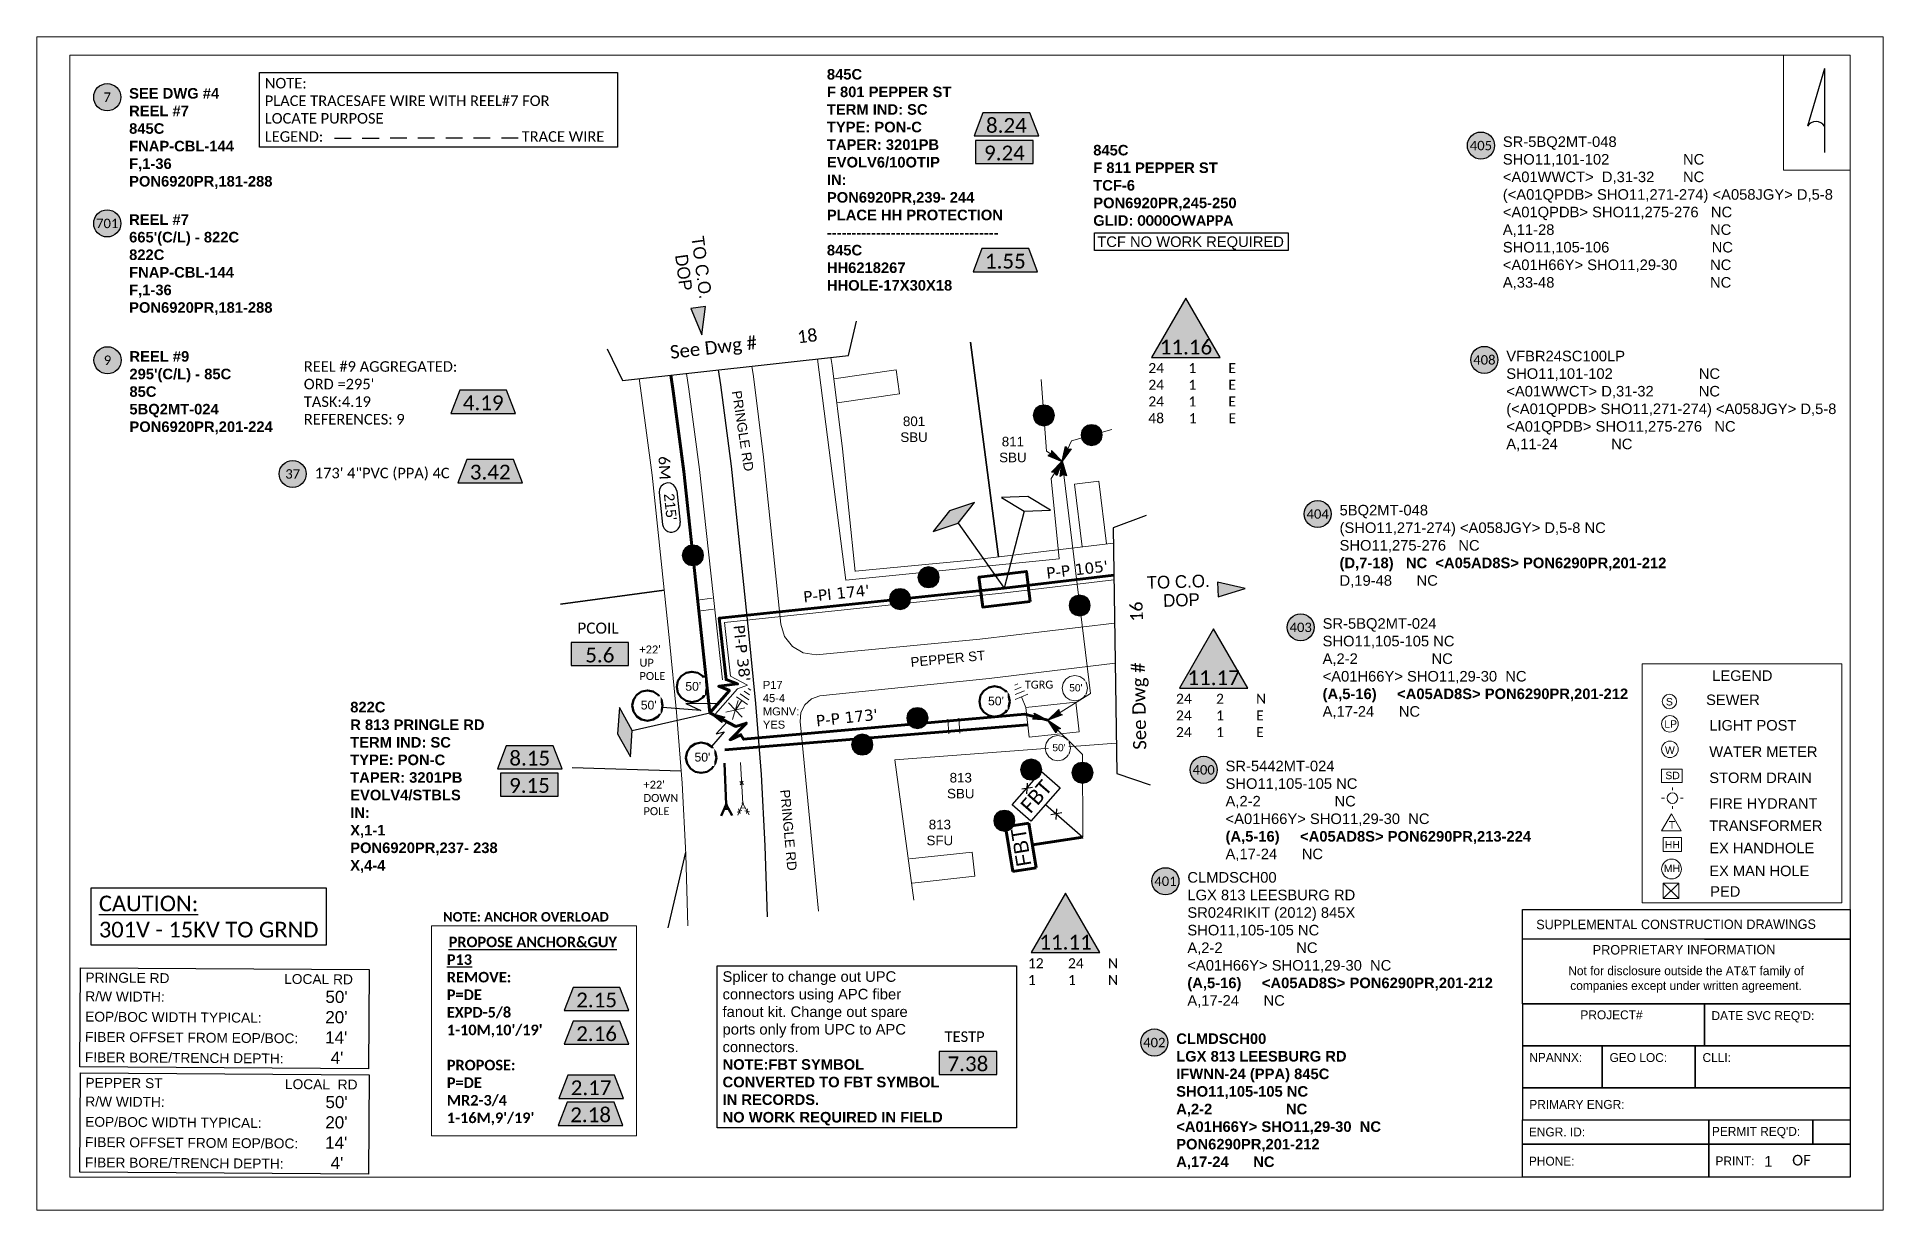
# Paper-space layout '17' of a CAD drawing. Header units: inches. Extents: x 1.3 to 17.9, y 1 to 11.6.
# The model-space entities are those that its viewports show. They can reach past a viewport. Long polylines and large blocks are cut down to what shows.
import ezdxf
from ezdxf.enums import TextEntityAlignment as Align
from ezdxf.lldxf.tags import DXFTag

# ---------------------------------------------------------------- set-up
doc = ezdxf.new("R2010")
doc.units = ezdxf.units.IN
doc.header["$MEASUREMENT"] = 0
doc.linetypes.add('ACAD_ISO02W100', pattern=[15, 12, -3])
doc.linetypes.add('DASHED', pattern=[0.75, 0.5, -0.25])
for name, color, linetype in [('50 loop', 1, 'Continuous'), ('50 LOOP EXISTING', 6, 'Continuous'), ('845CHH', 7, 'Continuous'), ('ADDRESS', 6, 'Continuous'), ('AERIAL CABLE', 5, 'Continuous'), ('CableCallout', 7, 'Continuous'), ('CALLES', 6, 'Continuous'), ('CONDUIT', 7, 'Continuous'), ('EOP', 150, 'Continuous'), ('EX PED', 5, 'Continuous'), ('EXIST HH', 20, 'Continuous'), ('FBT.FST', 1, 'Continuous'), ('FST', 1, 'Continuous'), ('GROUNDING TEXT', 7, 'Continuous'), ('GroundingRED', 1, 'Continuous'), ('P-P VALUES', 7, 'Continuous'), ('parcels', 7, 'Continuous'), ('POLE INFO', 7, 'Continuous'), ('Pole_Temp', 7, 'Continuous'), ('REELS', 250, 'Continuous'), ('REELS BUBBLES', 87, 'Continuous'), ('Sewer MH', 7, 'Continuous'), ('SPAN LENGTHS', 7, 'Continuous'), ('SPLICE', 7, 'Continuous'), ('StormDrain', 20, 'Continuous'), ('STREET NAMES', 250, 'Continuous'), ('TerminalCallout', 7, 'Continuous'), ('TO CO', 7, 'Continuous'), ('Viewport', 7, 'Continuous')]:
    doc.layers.add(name, color=color, linetype=linetype)
for name, color, linetype, lineweight in [('AERIAL CABLE PROP', 1, 'Continuous', 60), ('AnchorGuyProposed', 1, 'Continuous', 50), ('AnchorGuyRemove', 7, 'Continuous', 0), ('BURIED CABLE EX', 32, 'BUR', 30), ('BURIED CABLE PROP', 1, 'BUR', 60), ('DRIVEWAYS', 250, 'Continuous', 20), ('FireHydrant', 150, 'Continuous', 0), ('FST PROP', 240, 'Continuous', 50), ('INNERDUCT', 4, 'Continuous', 53), ('LightPost', 7, 'Continuous', 0), ('ManHole', 252, 'Continuous', 0), ('MISC', 7, 'Continuous', 0), ('OVERLASH', 255, 'Continuous', 0), ('Pole notes', 7, 'Continuous', 0), ('Poles', 7, 'Continuous', 0), ('PROP CABLE', 1, 'Continuous', 50), ('PROP TASKS', 1, 'Continuous', 30), ('RIZER TEXT', 1, 'Continuous', 0), ('ROW', 102, 'ACAD_ISO02W100', 20), ('STRAND TEXT', 7, 'Continuous', 0), ('TEXT', 7, 'Continuous', 0), ('TRACE WIRE', 7, 'Continuous', 0), ('Transformer', 92, 'Continuous', 0), ('unk 2 (def)', 7, 'Continuous', 0), ('WaterMeter', 252, 'Continuous', 0), ('z Level 63', 7, 'Continuous', 0)]:
    doc.layers.add(name, color=color, linetype=linetype, lineweight=lineweight)
doc.layers.get('Viewport').off()
doc.styles.add('Annotative', font='arial.ttf')
doc.styles.add('calibri', font='calibri.ttf')
doc.styles.add('Legend', font='calibri.ttf')
doc.styles.add('MtXpl_Courier_New', font='cour.ttf')
doc.styles.add('PROPOSED', font='calibri.ttf')
doc.styles.get("Standard").update_dxf_attribs({"font": 'arial.ttf'})
doc.styles.add('Styledgn003', font='dgn003.shx')
doc.styles.add('TelcoFixed', font='dgn000.shx', dxfattribs={"height": 108})
tags = doc.linetypes.add('BUR', pattern='A,4.693195999999999,-0.073857,["B",Standard,S=0.5,R=0,X=0,Y=-0.25],-0.553701,4.679246', length=10).pattern_tags.tags
tags[6] = DXFTag(74, 10)
tags = doc.linetypes.add('EPV', pattern='A,3.309809,-0.120318,["EOP",Standard,S=0.477614,R=0,X=0,Y=-0.246604],-1.488372', length=4.918499).pattern_tags.tags
tags[6] = DXFTag(74, 10)
tags = doc.linetypes.add('RRW', pattern='A,0.9007299999999999,-0.315516,0.9007299999999999,-0.315516,0.9007299999999999,-0.120318,["R/W",Standard,S=0.477614,R=0,X=0,Y=-0.246604],-1.382879', length=4.836419).pattern_tags.tags
tags[14] = DXFTag(74, 10)

psp = doc.layouts.new('17')

# ---------------------------------------------------------------- texts
at = {"char_height": 0.08848753239292738, "width": 2.503685087971655, "attachment_point": 1, "rotation": 359.60400790405015, "bg_fill": 16, "box_fill_scale": 1.5, "bg_fill_color": 256, "bg_fill_transparency": 0}
for s, insert in [("{\\C7;PRINGLE RD    \\C250;                          LOCAL RD\\P\\C5;R/W WIDTH: ^I^I^I^I \\Farial|c0;\\H1.23626x;50' \\P\\H0.80889x;EOP/BOC WIDTH TYPICAL: ^I^I \\H1.23626x;20' ^I\\P\\H0.80889x;FIBER OFFSET FROM EOP/BOC: ^I \\H1.23626x;14'  \\P\\H0.80889x;FIBER BORE/TRENCH DEPTH:^I\\H1.23627x;  4'}", (1.741083165041567, 3.157358463958412)), ("{\\C7;PEPPER ST       } {\\C250;                        LOCAL  RD             \\P\\C5;R/W WIDTH: ^I^I^I^I \\Farial|c0;\\H1.23626x;50' \\P\\H0.80889x;EOP/BOC WIDTH TYPICAL: ^I^I \\H1.23626x;20' ^I\\P\\H0.80889x;FIBER OFFSET FROM EOP/BOC: ^I \\H1.23626x;14'  \\P\\H0.80889x;FIBER BORE/TRENCH DEPTH:^I\\H1.23627x;  4'}", (1.741083165041567, 2.212158047148518))]:
    psp.add_mtext(s, dxfattribs=dict(at, insert=insert))
at = {"color": 18, "lineweight": 50, "true_color": 0x000000, "insert": (16.82688858578395, 1.508609950910781), "char_height": 0.095, "width": 0.7540039417133492, "attachment_point": 1, "style": 'Annotative'}
psp.add_mtext('1 ', dxfattribs=at)
at = {"layer": '845CHH', "color": 18, "linetype": 'ByBlock', "lineweight": -2, "true_color": 0x000000, "insert": (1.861736643505701, 3.849481208818321), "char_height": 0.140916919280301, "attachment_point": 1, "style": 'PROPOSED', "bg_fill": 16, "box_fill_scale": 1.5, "bg_fill_color": 256, "bg_fill_transparency": 0}
psp.add_mtext('{\\LCAUTION:}\\P301V - 15KV TO GRND', dxfattribs=at)
at = {"layer": 'CableCallout', "lineweight": 70, "char_height": 0.0948, "attachment_point": 1}
for s, insert, width in [('{\\fArial|b1|i0|c0|p34;SEE DWG #4^JREEL #7^J845C\\C7;\\PFNAP-CBL-144^JF,1-36\\PPON6920PR,181-288}', (2.133371313981316, 11.10673978261914), 1.282817304229195), ('SR-5BQ2MT-048\\PSHO11,101-102                  NC\\P<A01WWCT>  D,31-32       NC\\P(<A01QPDB> SHO11,271-274) <A058JGY> D,5-8\\P<A01QPDB> SHO11,275-276   NC\\PA,11-28                                      NC\\PSHO11,105-106                         NC\\P<A01H66Y> SHO11,29-30        NC\\PA,33-48                                      NC', (14.47794286971431, 10.67223142559529), 2.961863688949523), ("{\\fArial|b1|i0|c0|p34;REEL #7^J665'\\C7;(C/L) - 822C\\C256;^J822C\\C7;\\PFNAP-CBL-144^JF,1-36\\PPON6920PR,181-288}", (2.133371313981315, 9.97236487338505), 1.282817304229195), ("{\\fArial|b1|i0|c0|p34;REEL #9^J295'\\C7;(C/L) - 85C\\C256;\\P85C\\C7;\\P5BQ2MT-024\\PPON6920PR,201-224}", (2.136181626281407, 8.742765584478516), 1.279002024556617), ('VFBR24SC100LP\\PSHO11,101-102                     NC\\P<A01WWCT> D,31-32           NC\\P(<A01QPDB> SHO11,271-274) <A058JGY> D,5-8\\P<A01QPDB> SHO11,275-276   NC\\PA,11-24             NC', (14.50910623776892, 8.745923291172781), 2.961863688949523), ('5BQ2MT-048\\P(SHO11,271-274) <A058JGY> D,5-8 NC\\PSHO11,275-276   NC {\\fArial|b1|i0|c0|p34;\\P(D,7-18)   NC  <A05AD8S> PON6290PR,201-212\\P}D,19-48      NC', (13.01093696454033, 7.36107255841456), 2.931341451568895), ('SR-5BQ2MT-024\\PSHO11,105-105 NC{\\fArial|b1|i0|c0|p34;\\P}A,2-2                  NC\\P<A01H66Y> SHO11,29-30  NC{\\fArial|b1|i0|c0|p34;\\P(A,5-16)     <A05AD8S> PON6290PR,201-212\\P}A,17-24      NC', (12.85854031476075, 6.342343572619307), 2.740060141882674), ('SR-5442MT-024\\PSHO11,105-105 NC{\\fArial|b1|i0|c0|p34;\\P}A,2-2                  NC\\P<A01H66Y> SHO11,29-30  NC{\\fArial|b1|i0|c0|p34;\\P(A,5-16)     <A05AD8S> PON6290PR,213-224\\P}A,17-24      NC', (11.98636047736864, 5.061659017328292), 2.743681424283765), ('CLMDSCH00\\PLGX 813 LEESBURG RD\\PSR024RIKIT (2012) 845X\\PSHO11,105-105 NC{\\fArial|b1|i0|c0|p34;\\P}A,2-2                  NC\\P<A01H66Y> SHO11,29-30  NC{\\fArial|b1|i0|c0|p34;\\P(A,5-16)     <A05AD8S> PON6290PR,201-212\\P}A,17-24      NC', (11.64312951428737, 4.060787697195618), 2.740060141882674), ('{\\fArial|b1|i0|c0|p34;CLMDSCH00\\PLGX 813 LEESBURG RD\\PIFWNN-24 (PPA) 845C\\PSHO11,105-105 NC\\PA,2-2                  NC\\P<A01H66Y> SHO11,29-30  NC\\PPON6290PR,201-212\\PA,17-24      NC}', (11.54300691969407, 2.611219065012207), 2.740060141882674)]:
    psp.add_mtext(s, dxfattribs=dict(at, insert=insert, width=width))
at = {"layer": 'EX PED'}
psp.add_text('PED', height=0.09418307889025984, dxfattribs=at).set_placement((16.34179946373246, 3.839397477456798))
at = {"layer": 'EXIST HH'}
for s, height, p in [('HH', 0.06714733288831903, (15.93358925157843, 4.27417187824465)), ('EX HANDHOLE', 0.09418307889025984, (16.33356507432979, 4.22969364219693))]:
    psp.add_text(s, height=height, dxfattribs=at).set_placement(p)
at = {"layer": 'FireHydrant'}
psp.add_text('FIRE HYDRANT', height=0.09418307889025984, dxfattribs=at).set_placement((16.33356507432979, 4.630117589673769))
at = {"layer": 'LightPost'}
for s, height, p in [('LP', 0.06714733288831903, (15.92912546327993, 5.358406981761013)), ('LIGHT POST', 0.09418307889025984, (16.33356507432979, 5.333301131291312))]:
    psp.add_text(s, height=height, dxfattribs=at).set_placement(p)
at = {"layer": 'ManHole'}
for s, height, p in [('MH', 0.06714733288831903, (15.92450504409464, 4.060533281818805)), ('EX MAN HOLE', 0.09418307889025984, (16.33356507432979, 4.024598443734655))]:
    psp.add_text(s, height=height, dxfattribs=at).set_placement(p)
at = {"layer": 'POLE INFO', "ltscale": 4, "insert": (4.954434389197155, 3.701530725537175), "char_height": 0.085, "attachment_point": 1, "style": 'Legend'}
psp.add_mtext_dynamic_manual_height_columns('{\\fCalibri|b1|i0|c0|p34;NOTE: ANCHOR OVERLOAD}', width=1.621342307692308, gutter_width=340.276996437159, heights=[0], dxfattribs=at)
at = {"layer": 'REELS', "char_height": 0.0948, "attachment_point": 1, "bg_fill": 16, "box_fill_scale": 1.5, "bg_fill_color": 256, "bg_fill_transparency": 0}
for s, insert, width, style in [('{\\C256;\\c0;NOTE:\\PPLACE TRACESAFE WIRE WITH REEL#7 FOR\\PLOCATE PURPOSE\\PLEGEND: \\H1.05485x;\\C1;^I^I^I^I^I\\H0.948x;\\C256;\\c0; TRACE WIRE}', (3.352345084591976, 11.19811315459385), 3.12156590592648, 'calibri'), ('{\\fArial|b0|i0|c0|p34;Splicer to change out UPC\\Pconnectors using APC fiber\\Pfanout kit. Change out spare\\Pports only from UPC to APC\\Pconnectors.\\P\\fArial|b1|i0|c0|p34;NOTE:FBT SYMBOL\\PCONVERTED TO FBT SYMBOL\\PIN RECORDS.\\PNO WORK REQUIRED IN FIELD}', (7.466060317473627, 3.169610802271505), 2.592976911557157, 'Annotative')]:
    psp.add_mtext(s, dxfattribs=dict(at, insert=insert, width=width, style=style))
at = {"layer": 'REELS', "color": 5, "insert": (3.703080726265326, 8.652025589460239), "char_height": 0.0948, "width": 1.384298769230769, "attachment_point": 1, "style": 'calibri'}
psp.add_mtext("REEL #9 AGGREGATED:\\PORD =295'\\PTASK:4.19 \\PREFERENCES: 9", dxfattribs=at)
at = {"layer": 'REELS', "color": 7, "linetype": 'BUR', "lineweight": 30, "ltscale": 4, "insert": (3.801383353754147, 7.694509554348786), "char_height": 0.09482660515397386, "width": 1.538160479139882, "attachment_point": 1, "style": 'Legend'}
psp.add_mtext('173\' 4"PVC (PPA) 4C', dxfattribs=at)
at = {"layer": 'REELS', "insert": (4.988702926922841, 3.480201700407747), "char_height": 0.0948, "width": 1.544729538461538, "attachment_point": 1, "style": 'calibri'}
psp.add_mtext("\\pxqc;{\\fCalibri|b1|i0|c0|p34;\\LPROPOSE ANCHOR&GUY\\l\\P\\pq*;\\LP13\\P\\lREMOVE:\\PP=DE\\PEXPD-5/8\\P1-10M,10'/19'\\P\\L\\P\\lPROPOSE:\\PP=DE\\PMR2-3/4\\P1-16M,9'/19'}", dxfattribs=at)
at = {"layer": 'REELS', "insert": (9.461199912495562, 2.629271613665678), "char_height": 0.0948, "attachment_point": 1, "style": 'calibri'}
psp.add_mtext_dynamic_manual_height_columns('TESTP', width=0.3557187692307692, gutter_width=340.276996437159, heights=[0], dxfattribs=at)
at = {"layer": 'RIZER TEXT'}
psp.add_text('LEGEND', height=0.09418307889025984, dxfattribs=at).set_placement((16.35987354228249, 5.779570133089435))
at = {"layer": 'Sewer MH'}
for s, height, p in [('SEWER', 0.09418307889025984, (16.30512985236511, 5.562380903713001)), ('S', 0.06714733288831903, (15.94349098181311, 5.558365978435508))]:
    psp.add_text(s, height=height, dxfattribs=at).set_placement(p)
at = {"layer": 'SPLICE', "ltscale": 4, "char_height": 0.09, "attachment_point": 1, "style": 'Legend'}
for s, insert in [('24^I1^IE\\P24^I1^IE\\P24^I1^IE\\P48       1         E', (11.29177551996472, 8.635164501803413)), ('24^I2^IN\\P24^I1^IE\\P24^I1^IE', (11.540629162842, 5.663528553707039)), ('12^I24^IN\\P1^I1^IN', (10.20984147289502, 3.286635094698543))]:
    psp.add_mtext_dynamic_manual_height_columns(s, width=0.800653846153846, gutter_width=0, heights=[0], dxfattribs=dict(at, insert=insert))
at = {"layer": 'StormDrain'}
for s, height, p in [('SD', 0.06714733288831903, (15.93835805813525, 4.895732452936881)), ('STORM DRAIN', 0.09418307889025984, (16.33356507432979, 4.861256620397045))]:
    psp.add_text(s, height=height, dxfattribs=at).set_placement(p)
at = {"layer": 'TerminalCallout', "lineweight": 30}
psp.add_text('TCF NO WORK REQUIRED', height=0.0948, dxfattribs=at).set_placement((10.83353683585369, 9.67850689978016))
at = {"layer": 'TerminalCallout', "lineweight": 30, "char_height": 0.0948, "attachment_point": 1}
for s, insert, width in [('{\\fArial|b1|i0|c0|p34;845C\\PF 801 PEPPER ST ^JTERM IND: SC\\PTYPE: PON-C\\PTAPER: 3201PB\\PEVOLV6/10OTIP^JIN:^J\\C7;PON6920PR\\C256;,239- 244^JPLACE HH PROTECTION\\P-----------------------------------\\P845C\\PHH6218267\\PHHOLE-17X30X18}', (8.403797704622711, 11.27798753596862), 1.911318242411208), ('{\\fArial|b1|i0|c0|p34;845C\\PF 811 PEPPER ST ^JTCF-6^J\\C7;PON6920PR\\C256;,245-250^JGLID: \\fCalibri|b1|i0|c0|p34;\\C256;\\c0;0000OWAPPA\\fArial|b1|i0|c0|p34;\\C256;       }', (10.79728626216941, 10.59622751344615), 1.839654610451454), ('{\\fArial|b1|i0|c0|p34;822C\\PR 813 PRINGLE RD\\PTERM IND: SC\\PTYPE: PON-C\\PTAPER: 3201PB\\PEVOLV4/STBLS^JIN:^JX,1-1^J\\C7;PON6920PR\\C256;,237- 238^JX,4-4}', (4.120256201205201, 5.59088244072311), 1.492075694406549)]:
    psp.add_mtext(s, dxfattribs=dict(at, insert=insert, width=width))
at = {"layer": 'TEXT', "insert": (6.34660068814077, 6.252677876305971), "char_height": 0.1, "width": 0.2705384615384616, "attachment_point": 5, "style": 'Legend'}
psp.add_mtext('PCOIL', dxfattribs=at)
at = {"layer": 'Transformer'}
for s, height, p in [('T', 0.06714733288831903, (15.96968120018517, 4.452316238784481)), ('TRANSFORMER', 0.09418307889025984, (16.33356507432979, 4.431533352805267))]:
    psp.add_text(s, height=height, dxfattribs=at).set_placement(p)
at = {"layer": 'WaterMeter'}
for s, height, p in [('W', 0.06714733288831903, (15.93506204323156, 5.123557910027857)), ('WATER METER', 0.09418307889025984, (16.33356507432979, 5.095651138974257))]:
    psp.add_text(s, height=height, dxfattribs=at).set_placement(p)

msp = doc.modelspace()

# ---------------------------------------------------------------- texts
at = {"layer": 'ADDRESS', "color": 7, "lineweight": 50, "char_height": 6, "width": 21.53156889495225, "attachment_point": 2}
for s, insert in [('801 SBU', (2014219.885560739, 779944.2493649306)), ('811 SBU', (2014282.050409232, 779931.4955082566, 132.0767223498693)), ('813 SBU', (2014249.264280394, 779720.032527692)), ('813 SFU', (2014236.118823539, 779690.5634260982))]:
    msp.add_mtext(s, dxfattribs=dict(at, insert=insert))
at = {"layer": 'GROUNDING TEXT', "insert": (2014298.4576686, 779775.5744540357), "char_height": 5, "width": 12.8, "attachment_point": 5, "style": 'Legend'}
msp.add_mtext('TGRG', dxfattribs=at)
at = {"layer": 'P-P VALUES', "color": 4, "attachment_point": 5, "style": 'Legend'}
for s, insert, char_height, width, rotation in [("{\\fVerdana|b0|i0|c0|p34;P-P 105'}", (2014322.470825467, 779847.9174822192), 6.999999999999997, 39.61600402955002, 6.776066284505233), ("{\\fVerdana|b0|i0|c0|p34;P-PI 174'}", (2014171.016433035, 779832.8945476594, 132.0767223498693), 6.999999999999997, 53.15821189566014, 6.002682350577366), ("{\\fVerdana|b0|i0|c0|p34;PI-P 38'}", (2014111.595358733, 779795.3565568536, 132.0767223498693), 6.999999999999996, 72.61280660505857, 276.340467598135), ("{\\fVerdana|b0|i0|c0|p34;P-P 173'}", (2014177.626655274, 779754.8160867383, 132.0767223498693), 6.999999999999997, 39.61600402955002, 6.20101185851834)]:
    msp.add_mtext(s, dxfattribs=dict(at, insert=insert, char_height=char_height, width=width, rotation=rotation))
at = {"layer": 'Pole_Temp', "lineweight": 0, "char_height": 5, "width": 27.67960436562074, "attachment_point": 1}
for s, insert in [('P14\\P45-4\\PMGNV: YES', (2014125.16623543, 780011.4245714349)), ('P17\\P45-4\\PMGNV: YES', (2014124.793958079, 779777.9306178222))]:
    msp.add_mtext(s, dxfattribs=dict(at, insert=insert))
at = {"layer": 'RIZER TEXT', "insert": (2014057.963404003, 779778.4649727384), "char_height": 5, "attachment_point": 8, "style": 'Legend'}
msp.add_mtext_dynamic_manual_height_columns("\\pxql;{\\C1;+22' \\PUP \\PPOLE}", width=21.58461538461538, gutter_width=0.9999999999999998, heights=[0], dxfattribs=at)
at = {"layer": 'STRAND TEXT', "color": 7, "lineweight": 50, "style": 'PROPOSED'}
msp.add_text('6M', height=6.999999999999996, rotation=272.7017464433212, dxfattribs=at).set_placement((2014059.118855723, 779919.1643029043))
at = {"layer": 'STREET NAMES', "color": 7, "char_height": 6, "attachment_point": 1}
for s, width, insert, rotation in [('PRINGLE RD', 84.74529331514323, (2014111.183654069, 779960.957135348), 278.8913186448786), ('PEPPER ST', 78.0893181329593, (2014217.444570307, 779792.6747325346), 5.394691889105204), ('PRINGLE RD', 84.74529331514323, (2014141.646956049, 779709.8460858711), 275.16241819985447)]:
    msp.add_mtext_dynamic_manual_height_columns(s, width=width, gutter_width=25, heights=[0], dxfattribs=dict(at, insert=insert, rotation=rotation))

# ---------------------------------------------------------------- blocks, each defined once
blk = doc.blocks.new('ATTSW_NORTH1')
at = {"layer": 'z Level 63', "color": 0, "linetype": 'Continuous', "lineweight": -2, "ltscale": 800.0016000032}
for q in [(-1457.820284862712, -1329.189083256584), (0, -3558.796577751535)]:
    blk.add_line((0, 3558.796577751593), q, dxfattribs=at)
blk.add_arc((-728.9101424310356, -1826.378549324159), 882.3306414873485, 34.29789068001725, 145.7021093199828, dxfattribs=at)
blk = doc.blocks.new('*U420')
for p, q in [((13.34849241262916, 1.852501518347088), (13.34849241262916, 2.701008344256723)), ((13.34849241262916, 2.701008344256723), (16.29560800141369, 2.701008344256723)), ((16.29560800141369, 2.701008344256723), (16.29560800141369, 1.852501518347088)), ((16.29560800141369, 2.435673559590715), (13.34849241262916, 2.435673559590715)), ((14.98577885084278, 2.435673559590715), (16.29560800141369, 2.435673559590715)), ((13.34849241262916, 1.852501518347088), (14.98577885084278, 1.852501518347088)), ((16.29560800141369, 1.852501518347088), (13.34849241262916, 1.852501518347088)), ((13.34849241262916, 1.852501518347088), (13.34849241262916, 1.475429490140112)), ((14.98577885084278, 1.475429490140112), (14.98577885084278, 1.852501518347088)), ((14.98577885084278, 1.852501518347088), (16.29560800141369, 1.852501518347088)), ((14.98577885084278, 1.852501518347088), (14.98577885084278, 1.475429490140112)), ((16.29560800141369, 1.852501518347088), (16.29560800141369, 1.475429490140112)), ((13.34849241262916, 1.475429490140112), (14.0667072716534, 1.475429490140112)), ((13.34849241262916, 1.475429490140112), (13.34849241262916, 1.098357461945459)), ((14.98577885084278, 1.475429490140112), (13.34849241262916, 1.475429490140112)), ((14.0667072716534, 1.098357461945459), (14.0667072716534, 1.475429490140112)), ((14.0667072716534, 1.475429490140112), (14.90197499135123, 1.475429490140112)), ((14.0667072716534, 1.475429490140112), (14.0667072716534, 1.098357461945459)), ((14.90197499135123, 1.475429490140112), (14.90197499135123, 1.098357461945459)), ((14.90197499135123, 1.098357461945459), (14.90197499135123, 1.475429490140112)), ((14.90197499135123, 1.475429490140112), (16.29560800141369, 1.475429490140112)), ((16.29560800141369, 1.475429490140112), (14.98577885084278, 1.475429490140112)), ((16.29560800141369, 1.475429490140112), (16.29560800141369, 1.098357461945459)), ((13.34849241262916, 1.098357461945459), (13.34849241262916, 0.810591966744276)), ((14.0667072716534, 1.098357461945459), (13.34849241262916, 1.098357461945459)), ((13.34849241262916, 1.098357461945459), (16.29560800141369, 1.098357461945459)), ((14.90197499135123, 1.098357461945459), (14.0667072716534, 1.098357461945459)), ((16.29560800141369, 1.098357461945459), (14.90197499135123, 1.098357461945459)), ((16.29560800141369, 1.098357461945459), (16.29560800141369, 0.810591966744276)), ((13.34849241262916, 0.810591966744276), (16.29560800141369, 0.810591966744276)), ((13.34849241262916, 0.5922871083281138), (13.34849241262916, 0.810591966744276)), ((13.34849241262916, 0.810591966744276), (15.02547064328433, 0.810591966744276)), ((15.02547064328433, 0.810591966744276), (15.95822776566058, 0.810591966744276)), ((15.02547064328433, 0.810591966744276), (15.02547064328433, 0.5922871083281138)), ((15.02547064328433, 0.5922871083281138), (15.02547064328433, 0.810591966744276)), ((15.95822776566058, 0.810591966744276), (16.29560800141369, 0.810591966744276)), ((15.95822776566058, 0.5922871083281138), (15.95822776566058, 0.810591966744276)), ((15.95822776566058, 0.810591966744276), (15.95822776566058, 0.5922871083281138)), ((16.29560800141369, 0.810591966744276), (16.29560800141369, 0.5922871083281138)), ((13.34849241262916, 0.2945986650165446), (13.34849241262916, 0.5922871083281138)), ((13.34849241262916, 0.5922871083281138), (15.02547064328433, 0.5922871083281138)), ((15.02547064328433, 0.5922871083281138), (13.34849241262916, 0.5922871083281138)), ((15.02547064328433, 0.5922871083281138), (15.95822776566058, 0.5922871083281138)), ((16.29560800141369, 0.5922871083281138), (15.02547064328433, 0.5922871083281138)), ((15.02547064328433, 0.5922871083281138), (15.02547064328433, 0.2945986650165446)), ((15.02547064328433, 0.2945986650165446), (15.02547064328433, 0.5922871083281138)), ((15.95822776566058, 0.5922871083281138), (16.29560800141369, 0.5922871083281138)), ((16.29560800141369, 0.5922871083281138), (16.29560800141369, 0.2945986650165446)), ((15.02547064328433, 0.2945986650165446), (13.34849241262916, 0.2945986650165446)), ((16.29560800141369, 0.2945986650165446), (15.02547064328433, 0.2945986650165446))]:
    blk.add_line(p, q)
at = {"layer": 'z Level 63', "color": 7, "linetype": 'Continuous', "lineweight": 0, "flags": 128}
blk.add_lwpolyline([(0, 10.54295848393176), (16.59020666643023, 10.54295848393176), (16.59020666643023, 0), (0, 0), (0, 10.54295848393176)], dxfattribs=at)
at = {"layer": 'z Level 63', "color": 7, "linetype": 'Continuous', "lineweight": 0}
for points in [[(0.2945986650165455, 10.38019258363666), (16.29560800141369, 10.38019258363666), (16.29560800141369, 1.852501518347088), (16.29560800141369, 0.2945986650165455), (13.34849241262916, 0.2945986650165455), (0.2945986650165455, 0.2945986650165455)], [(15.693919997681, 10.38019258363666), (16.29560800141368, 10.38019258363666), (16.29560800141368, 9.345351440201124), (15.693919997681, 9.345351440201124)]]:
    blk.add_lwpolyline(points, close=True, dxfattribs=at)
at = {"layer": 'unk 2 (def)', "color": 7, "linetype": 'Continuous', "lineweight": 30, "ltscale": 100, "xscale": 0.0001058182743603506, "yscale": 0.0001058182743603506, "zscale": 0.0001058182743603506}
blk.add_blockref('ATTSW_NORTH1', (16.06477348676981, 9.881967851988689), dxfattribs=at)
at = {"color": 18, "lineweight": 30, "true_color": 0x000000, "style": 'TelcoFixed'}
for s, p in [('SUPPLEMENTAL CONSTRUCTION DRAWINGS', (13.47329721691971, 2.523516794828307)), ('PROPRIETARY INFORMATION', (13.98114065982369, 2.296402577848582))]:
    blk.add_text(s, height=0.085, rotation=0.08500000000000002, dxfattribs=at).set_placement(p)
at = {"color": 18, "lineweight": 20, "true_color": 0x000000, "style": 'TelcoFixed'}
for s, p in [('PROJECT#', (13.87033024889612, 1.714634983979026)), ("DATE SVC REQ'D:", (15.04832713370683, 1.707652507367123)), ('NPANNX:', (13.41079512932676, 1.332115267700393)), ('GEO LOC:', (14.13232513159794, 1.330580479160147)), ('CLLI:', (14.96765424283738, 1.330580479160147)), ('PRIMARY ENGR:', (13.41097930395159, 0.909711218730447)), ('ENGR. ID:', (13.40734870117867, 0.6618585543899074)), ("PERMIT REQ'D:", (15.0521389235094, 0.666943820419921)), ('PHONE:', (13.4073487011787, 0.3999861248375798)), ('PRINT:', (15.08432693183387, 0.4015209133778253))]:
    blk.add_text(s, height=0.08, dxfattribs=at).set_placement(p)
at = {"color": 18, "lineweight": 25, "true_color": 0x000000, "insert": (13.37062784519279, 2.191061753171212), "char_height": 0.08, "width": 2.898228571428567, "attachment_point": 1, "style": 'TelcoFixed'}
blk.add_mtext('\\pxqc;Not for disclosure outside the AT&T family of\\Pcompanies except under written agreement.', dxfattribs=at)
at = {"color": 18, "lineweight": 50, "true_color": 0x000000, "insert": (15.77340754374479, 0.4958542468682765), "char_height": 0.095, "attachment_point": 1, "style": 'calibri'}
blk.add_mtext_dynamic_manual_height_columns('OF', width=0.2138519055382027, gutter_width=0.475, heights=[0.103258784066311], dxfattribs=at)
at = {"color": 18, "lineweight": 50, "true_color": 0x000000, "style": 'MtXpl_Courier_New', "flags": 10}
blk.add_attdef('PROJECT_#', (13.83180658333828, 1.523903139604286), '', height=0.085, rotation=0.05, dxfattribs=at)
for tag, p in [('SVC_DATE', (15.23653331062125, 1.530556560489181)), ('GEO_LOC', (14.14976073044807, 1.14818607331874)), ('CLLI_REG', (15.29273170120809, 1.150863401305024)), ('PRIMARY_ENG', (14.52149200096295, 0.8940594164008928)), ('ENGR_ID', (14.05452081127601, 0.6571100788113142)), ('PERMIT_REQ', (16.01542996611477, 0.6594570520076104)), ('PHONE_#', (13.92723977283373, 0.3924638334498809)), ('TOTAL_PG', (15.98725944928299, 0.3985157853298149))]:
    blk.add_attdef(tag, p, '', height=0.085, dxfattribs=at)
blk.add_attdef('NPANNX', text='', height=0.085, dxfattribs=at).set_placement((13.42274346103387, 1.241935592823809), align=Align.TOP_LEFT)
blk = doc.blocks.new('CCFB')
at = {"linetype": 'Continuous', "lineweight": 0, "true_color": 0xffffff}
h = blk.add_hatch(color=7, dxfattribs=at)
h.dxf.hatch_style = 1
h.paths.add_polyline_path([(-0.1216836353353937, 0, 1), (0.1216836353353937, 0, 1)])
at = {"color": 0, "linetype": 'ByBlock', "lineweight": -2}
blk.add_circle((0, 0), 0.1216836353353937, dxfattribs=at)
at = {"color": 0, "linetype": 'ByBlock', "lineweight": -2, "style": 'PROPOSED'}
blk.add_attdef('CCFN', text='', height=0.08437499999999999, dxfattribs=at).set_placement((-4.879430193227563e-14, -4.485301019485632e-14), align=Align.MIDDLE_CENTER)
at = {"color": 0, "linetype": 'ByBlock', "lineweight": -2, "flags": 104}
blk.add_attdef('CCFA', text='', height=0.08437499999999999, dxfattribs=at).set_placement((0.2063068056513823, 0.08956686444820822), align=Align.TOP_LEFT)
blk = doc.blocks.new('*U418')
at = {"linetype": 'Continuous', "lineweight": 0, "true_color": 0xffffff}
h = blk.add_hatch(color=7, dxfattribs=at)
h.dxf.hatch_style = 1
h.paths.add_polyline_path([(0.1846579991013264, -0.06053593705795673), (0.1337947994607954, 0.07154247106849444), (-0.1337947994607956, 0.07154247106849444), (-0.1846579991013269, -0.06053593705795673)])
at = {"color": 0, "linetype": 'ByBlock', "lineweight": -2}
blk.add_lwpolyline([(-0.1337947994607957, 0.07154247106849446), (-0.1846579991013269, -0.06053593705795673), (0.1846579991013264, -0.06053593705795673), (0.1337947994607954, 0.07154247106849446), (-0.1337947994607957, 0.07154247106849446)], dxfattribs=at)
at = {"color": 0, "linetype": 'ByBlock', "lineweight": -2, "style": 'PROPOSED'}
blk.add_attdef('CCFN', text='', height=0.08437499999999999, dxfattribs=at).set_placement((-4.879430193227563e-14, -4.485301019485632e-14), align=Align.MIDDLE_CENTER)
at = {"color": 0, "linetype": 'ByBlock', "lineweight": -2, "flags": 104}
blk.add_attdef('CCFA', text='', height=0.08437499999999999, dxfattribs=at).set_placement((0.2063068056513823, 0.08956686444820822), align=Align.TOP_LEFT)
blk = doc.blocks.new('*U419')
at = {"linetype": 'Continuous', "lineweight": 0, "true_color": 0xffffff}
h = blk.add_hatch(color=7, dxfattribs=at)
h.dxf.hatch_style = 1
h.paths.add_polyline_path([(-0.1646579991013269, -0.06053593705795671), (0.1646579991013263, -0.06053593705795676), (0.1646579991013263, 0.0709794079818593), (-0.1646579991013269, 0.0709794079818593)])
at = {"color": 0, "linetype": 'ByBlock', "lineweight": -2}
blk.add_lwpolyline([(-0.1646579991013269, -0.06053593705795673), (0.1646579991013263, -0.06053593705795673), (0.1646579991013263, 0.0709794079818593), (-0.1646579991013269, 0.0709794079818593)], close=True, dxfattribs=at)
at = {"color": 0, "linetype": 'ByBlock', "lineweight": -2, "style": 'PROPOSED'}
blk.add_attdef('CCFN', text='', height=0.08437499999999999, dxfattribs=at).set_placement((-4.879430193227563e-14, -4.485301019485632e-14), align=Align.MIDDLE_CENTER)
at = {"color": 0, "linetype": 'ByBlock', "lineweight": -2, "flags": 104}
blk.add_attdef('CCFA', text='', height=0.08437499999999999, dxfattribs=at).set_placement((0.2063068056513823, 0.08956686444820822), align=Align.TOP_LEFT)
blk = doc.blocks.new('*U414')
h = blk.add_hatch(color=92)
h.dxf.hatch_style = 1
h.paths.add_polyline_path([(149.8786954304534, -0.05685292398920438), (-56.25108877172897, 54.91337148501616), (-56.25108877172897, -54.91249257389091)])
at = {"color": 92, "lineweight": 30}
blk.add_lwpolyline([(-579.7523988562098, 0.0004394555626276997, 0, 0, 0), (-56.25108877172897, 0.0004394555626276997, 30, 0, 0), (0.00020904863049509, 0.0004394555626276997, 0, 0, 0)], format="xyseb", dxfattribs=at)
at = {"color": 92}
blk.add_lwpolyline([(149.8786954304534, -0.05685292398920438), (-56.25108877172897, 54.91337148501616), (-56.25108877172897, -54.91249257389091), (149.8786954304534, -0.05685292398920438)], close=True, dxfattribs=at)
at = {"color": 92, "lineweight": 30, "char_height": 95, "attachment_point": 1, "style": 'TelcoFixed'}
for s, insert in [('TO C.O.', (-588.2215829654524, 114.513878721923)), ('\\pxql;DOP', (-469.0938219933232, -24.041088013847))]:
    blk.add_mtext_dynamic_manual_height_columns(s, width=678.4658020231873, gutter_width=1, heights=[0], dxfattribs=dict(at, insert=insert))
blk = doc.blocks.new('*U326')
at = {"color": 92, "lineweight": 30}
blk.add_lwpolyline([(18.42096201095943, 11.1878087913823), (14.69575160301895, 11.61996040554516), (3.214385609009813, -11.84338520821793), (5.841491669924426, -14.5196253592054)], dxfattribs=at)
at = {"color": 92, "lineweight": 30, "style": 'Legend'}
blk.add_text('See Dwg #', height=1.414881340905363, rotation=64.25475744541147, dxfattribs=at).set_placement((7.187926388735733, -10.99822796766962))
at = {"lineweight": 0, "style": 'Legend'}
blk.add_attdef('DWG', (13.01981610549894, 1.31362094318912), '', height=1.349999999999999, rotation=64.25475744541147, dxfattribs=at)
blk = doc.blocks.new('*U249')
at = {"color": 92, "lineweight": 30}
blk.add_lwpolyline([(18.43449405810042, 11.21546291364409), (14.70928365015993, 11.64761452780694), (4.089182283455233, -10.05564873809812), (6.716288344369845, -12.73188888908559)], dxfattribs=at)
at = {"color": 92, "lineweight": 30, "style": 'Legend'}
blk.add_text('See Dwg #', height=1.414881340905363, rotation=244.1947972872901, dxfattribs=at).set_placement((13.90662550539146, 6.080791334236839))
at = {"lineweight": 0, "style": 'Legend'}
blk.add_attdef('DWG', (8.061854607710153, -6.2249477506747), '', height=1.349999999999999, rotation=244.1947972872901, dxfattribs=at)
blk = doc.blocks.new('*U417')
at = {"linetype": 'Continuous', "lineweight": 0, "true_color": 0xffffff}
h = blk.add_hatch(color=7, dxfattribs=at)
h.dxf.hatch_style = 1
h.paths.add_polyline_path([(-0.1959164509925492, -0.05930745532361367), (0.1959164509925604, -0.05930745532361364), (5.620504062164855e-15, 0.2800297918340698)])
at = {"color": 0, "linetype": 'ByBlock', "lineweight": -2}
blk.add_lwpolyline([(-0.1959164509925491, -0.05930745532361366), (0.1959164509925604, -0.05930745532361366), (5.610449307329923e-15, 0.2800297918340698)], close=True, dxfattribs=at)
at = {"color": 0, "linetype": 'ByBlock', "lineweight": -2, "style": 'PROPOSED'}
blk.add_attdef('CCFN', text='', height=0.08437499999999999, dxfattribs=at).set_placement((-4.879430193227563e-14, -4.485301019485632e-14), align=Align.MIDDLE_CENTER)
at = {"color": 0, "linetype": 'ByBlock', "lineweight": -2, "flags": 104}
blk.add_attdef('CCFA', text='', height=0.08437499999999999, dxfattribs=at).set_placement((0.2063068056513823, 0.08956686444820822), align=Align.TOP_LEFT)
blk = doc.blocks.new('FST_FBT')
at = {"layer": 'FST', "lineweight": 30}
h = blk.add_hatch(color=256, dxfattribs=at)
h.dxf.hatch_style = 1
h.paths.add_polyline_path([(5.292051430426127, 18.27422463633761), (5.143090126239258e-05, 19.86182463596906), (-5.291948568623507, 18.27422463633763), (5.14309012942249e-05, 16.68662463653232)])
at = {"layer": 'FBT.FST', "lineweight": 30}
blk.add_lwpolyline([(-5.291948568623539, 18.27422463633763), (5.143090129460376e-05, 16.68662463653233), (5.292051430426127, 18.27422463633761), (5.143090129460376e-05, 19.86182463596906)], close=True, dxfattribs=at)
blk.add_lwpolyline([(5.143090129460376e-05, 16.68662463653233), (5.14309012942249e-05, 2.924991895270068e-05)], dxfattribs=at)
blk = doc.blocks.new('845CHH')
at = {"layer": '845CHH', "color": 1, "lineweight": 90}
blk.add_lwpolyline([(15.82571818263463, -10.29698714192114), (-14.22762900813467, -10.194298906727), (-14.31204531541078, 8.843916726521911), (15.74130187489286, 8.741228491560605)], close=True, dxfattribs=at)
blk = doc.blocks.new('ACMAP_ANN_TEMPLATE_SPANS')
at = {"color": 0, "linetype": 'ByBlock', "lineweight": -2}
for p, q in [((-8.152258758647022, 12.48579457613637), (22.73670367137532, 12.48579457613637)), ((-8.152258758647022, -4.489136403890521), (22.73670367137532, -4.489136403890521))]:
    blk.add_line(p, q, dxfattribs=at)
for centre, start, end in [((-8.152258758647022, 3.998329086122945), 90, 270), ((22.73670367137532, 3.998329086122945), 270, 90)]:
    blk.add_arc(centre, 8.48746549001349, start, end, dxfattribs=at)
at = {"color": 18, "lineweight": 50, "true_color": 0x000000, "style": 'Annotative'}
blk.add_attdef('AERIALFOOT', text='', height=10, dxfattribs=at).set_placement((6.686639764051677, 4.728349187102339), align=Align.MIDDLE_CENTER)
blk = doc.blocks.new('*U416')
at = {"linetype": 'Continuous', "lineweight": 0, "true_color": 0xffffff}
h = blk.add_hatch(color=7, dxfattribs=at)
h.dxf.hatch_style = 1
h.paths.add_polyline_path([(-0.1216836353353937, 0, 1), (0.1216836353353937, 0, 1)])
at = {"color": 0, "linetype": 'ByBlock', "lineweight": -2}
blk.add_circle((0, 0), 0.1216836353353937, dxfattribs=at)
at = {"color": 0, "linetype": 'ByBlock', "lineweight": -2, "style": 'PROPOSED'}
blk.add_attdef('CCFN', text='', height=0.08437499999999999, dxfattribs=at).set_placement((-4.879430193227563e-14, -4.485301019485632e-14), align=Align.MIDDLE_CENTER)
at = {"color": 0, "linetype": 'ByBlock', "lineweight": -2, "flags": 104}
blk.add_attdef('CCFA', text='', height=0.08437499999999999, dxfattribs=at).set_placement((0.2063068056513823, 0.08956686444820822), align=Align.TOP_LEFT)
blk = doc.blocks.new('*U178')
at = {"linetype": 'Continuous', "lineweight": 0}
for p, q in [((-0.5021526868003077, -0.2001313805709507), (-0.5049934974790856, 1.1484939874689246)), ((0.49784509464319177, -0.19802493615458372), (0.49500428396441387, 1.1506004318852914))]:
    blk.add_line(p, q, dxfattribs=at)
blk = doc.blocks.new('*U296')
at = {"layer": 'FBT.FST', "lineweight": 30}
blk.add_lwpolyline([(51.56519418558194, 24.4661823291707), (49.41127416150275, 8.031698208196373), (56.65955237287245, -6.874478456434272), (58.81347239650577, 9.560005664362324)], close=True, dxfattribs=at)
blk.add_lwpolyline([(49.41127416150275, 8.031698208196373), (0, 0)], dxfattribs=at)
blk = doc.blocks.new('POLES')
at = {"layer": 'Poles'}
for points in [[(-0.9279452641875641, 1.718820345782353), (1.125573408324813, -1.843961284794444)], [(-0.9279452641875641, -1.843961284794444), (1.125573408324813, 1.714633763623507)], [(-1.95993782824056, -0.06466376078196845), (2.155472681101887, -0.06466376078196845)]]:
    blk.add_lwpolyline(points, dxfattribs=at)
blk = doc.blocks.new('*U199')
at = {"layer": 'Pole notes', "color": 135, "linetype": 'Continuous', "lineweight": 0, "true_color": 0x32a0a0, "flags": 128}
for points in [[(-4.20468049417865, -0.3380426618247852), (-4.213922164084757, 0.1979705068165388)], [(-3.44593179906564, -0.6362866708059467), (-3.4656076125333, 0.5049026560148502)], [(-2.68807745919395, -0.882658437211421), (-2.717889297395304, 0.8464163002208842)], [(-1.931223936436819, -1.142637085469069), (-1.97051168061156, 1.13603640779954)], [(0.0005484792473486066, 0.0284918701382745), (-1.950835867430493, -0.005152918861802778)]]:
    blk.add_lwpolyline(points, dxfattribs=at)
blk = doc.blocks.new('*U261')
for points in [[(5.174809042848252e-05, 3.939027396857181e-05), (3.792417060829139, -6.608142682401149)], [(2.330925229571839, -3.426079587966328), (1.461543579217859, -3.182023704235426)], [(2.018262346260303, -2.869360820923881), (1.774206462679124, -3.738742471280639)], [(3.792417061248522, -6.608142682683104), (3.575071648455054, -6.547128711692846)], [(3.853431031777615, -6.39079727009112), (3.792417060851172, -6.608142682791168)], [(3.792417060829139, -6.608142682401149), (5.737248805282003, -7.915642623941656)], [(3.792417060829139, -6.608142682401149), (3.924258480265012, -8.941498353173992)], [(4.193165353206969, -7.845468503984374), (3.548798592680398, -8.478065695160868)], [(3.554683377280896, -7.83958371917945), (4.187280568531932, -8.483950479835908)], [(4.554655187344461, -7.127009507851517), (3.851749468772431, -7.530399613620672)], [(5.57371013090582, -7.388991076338601), (4.702436435814221, -7.62620380069656)], [(5.019466921181043, -7.071960590971782), (5.256679645668889, -7.943234285988837)]]:
    blk.add_lwpolyline(points)
blk = doc.blocks.new('*U260')
for p, q in [((-2.90638403171273e-06, 4.715176222162827e-05), (3.154782175801628, -6.935184355268202)), ((3.235944893582278, -6.724532162909382), (3.154782175786923, -6.935184355658564)), ((3.154782176192671, -6.935184355588305), (2.944129983356476, -6.854021637720644)), ((3.154782175786923, -6.935184355658564), (3.066832602563635, -9.270606312920847)), ((3.870309270745816, -7.52090635728124), (3.119868860353848, -7.862276102382597)), ((4.968179088144651, -8.419609581098255), (3.154782175786923, -6.935184355658564))]:
    blk.add_line(p, q)
blk = doc.blocks.new('*U262')
at = {"layer": 'Poles', "linetype": 'Continuous', "lineweight": 13}
blk.add_circle((0.08753503279946803, -0.06543147893253749), 2.05765083792866, dxfattribs=at)
at = {"layer": 'Poles', "linetype": 'Continuous', "lineweight": 13, "char_height": 2.959779793403999, "attachment_point": 5, "line_spacing_factor": 0.8, "style": 'Styledgn003'}
for insert in [(0.1515751079154296, 1.98460134403537), (0.09714953670643399, -2.124529291479308)]:
    blk.add_mtext('{\\Fdgn000|c0;X}', dxfattribs=dict(at, insert=insert))
blk = doc.blocks.new('*U292')
at = {"layer": 'Pole notes', "linetype": 'Continuous'}
blk.add_hatch(color=1, dxfattribs=at).paths.add_polyline_path([(-0.8919525838837319, -6.335238779537767), (-4.619390562177128e-05, -0.00017705841950406), (1.721055949648004, -6.161857952081834), (0.3360676789520173, -5.553493605823281)])
at = {"layer": 'Pole notes', "color": 1, "linetype": 'Continuous', "lineweight": 30, "flags": 128}
blk.add_lwpolyline([(-0.8919525838837319, -6.335238779537767), (-4.619390562177128e-05, -0.00017705841950406), (1.721055949648004, -6.161857952081834), (0.3360676789520173, -5.553493605823281), (-0.8919525838837319, -6.335238779537767)], dxfattribs=at)
blk = doc.blocks.new('*U291')
at = {"layer": 'Pole notes', "linetype": 'Continuous'}
blk.add_hatch(color=1, dxfattribs=at).paths.add_polyline_path([(5.274223810305384, 3.62067642405417), (-4.619390562177127e-05, -0.00017705841950406), (3.381575429995912, 5.430581564151549), (3.86832754205982, 3.99832039063417)])
at = {"layer": 'Pole notes', "color": 1, "linetype": 'Continuous', "lineweight": 30, "flags": 128}
blk.add_lwpolyline([(5.274223810305384, 3.62067642405417), (-4.619390562177127e-05, -0.00017705841950406), (3.381575429995912, 5.430581564151549), (3.86832754205982, 3.99832039063417), (5.274223810305384, 3.62067642405417)], dxfattribs=at)
blk = doc.blocks.new('*U290')
at = {"layer": 'Pole notes', "linetype": 'Continuous'}
blk.add_hatch(color=1, dxfattribs=at).paths.add_polyline_path([(-6.372886149756021, -0.5617951813272191), (-4.619390562177127e-05, -0.00017705841950406), (-5.613952838150467, -3.068166011067784), (-5.334038333844077, -1.581576774579452)])
at = {"layer": 'Pole notes', "color": 1, "linetype": 'Continuous', "lineweight": 30, "flags": 128}
blk.add_lwpolyline([(-6.372886149756021, -0.5617951813272191), (-4.619390562177127e-05, -0.00017705841950406), (-5.613952838150467, -3.068166011067784), (-5.334038333844077, -1.581576774579452), (-6.372886149756021, -0.5617951813272191)], dxfattribs=at)
blk = doc.blocks.new('*U295')
at = {"layer": 'Pole notes', "linetype": 'Continuous'}
blk.add_hatch(color=1, dxfattribs=at).paths.add_polyline_path([(2.703519535304939, -5.798386813740524), (-4.619390562177127e-05, -0.00017705841950406), (4.800202171602453, -4.22937552305856), (3.307367356855241, -4.473801183828275)])
at = {"layer": 'Pole notes', "color": 1, "linetype": 'Continuous', "lineweight": 30, "flags": 128}
blk.add_lwpolyline([(2.703519535304939, -5.798386813740524), (-4.619390562177127e-05, -0.00017705841950406), (4.800202171602453, -4.22937552305856), (3.307367356855241, -4.473801183828275), (2.703519535304939, -5.798386813740524)], dxfattribs=at)
blk = doc.blocks.new('*U294')
at = {"layer": 'Pole notes', "linetype": 'Continuous'}
blk.add_hatch(color=1, dxfattribs=at).paths.add_polyline_path([(-1.941867683328027, 6.09554548464945), (-4.619390562177127e-05, -0.00017705841950406), (-4.221573496712594, 4.806819015588002), (-2.709754596788106, 4.858812299723198)])
at = {"layer": 'Pole notes', "color": 1, "linetype": 'Continuous', "lineweight": 30, "flags": 128}
blk.add_lwpolyline([(-1.941867683328027, 6.09554548464945), (-4.619390562177127e-05, -0.00017705841950406), (-4.221573496712594, 4.806819015588002), (-2.709754596788106, 4.858812299723198), (-1.941867683328027, 6.09554548464945)], dxfattribs=at)
blk = doc.blocks.new('*U293')
at = {"layer": 'Pole notes', "linetype": 'Continuous'}
blk.add_hatch(color=1, dxfattribs=at).paths.add_polyline_path([(-5.237906210572852, 3.673149290363088), (-4.619390562177127e-05, -0.00017705841950406), (-6.270886343640443, 1.266735661676897), (-5.099587724416559, 2.22400220364328)])
at = {"layer": 'Pole notes', "color": 1, "linetype": 'Continuous', "lineweight": 30, "flags": 128}
blk.add_lwpolyline([(-5.237906210572852, 3.673149290363088), (-4.619390562177127e-05, -0.00017705841950406), (-6.270886343640443, 1.266735661676897), (-5.099587724416559, 2.22400220364328), (-5.237906210572852, 3.673149290363088)], dxfattribs=at)
blk = doc.blocks.new('50 LOOP EXISTING')
at = {"layer": '50 LOOP EXISTING', "color": 1, "lineweight": 0}
blk.add_circle((0.1142584118060768, -0.129284287802875), 7.95775, dxfattribs=at)
at = {"layer": '50 LOOP EXISTING', "color": 1, "lineweight": 60, "insert": (-3.361202049069107, 2.437073259847239), "char_height": 4.56257601179533, "width": 8.053475745349457, "attachment_point": 1, "bg_fill": 2}
blk.add_mtext("50'", dxfattribs=at)
blk = doc.blocks.new('*U297')
at = {"layer": 'Pole notes', "color": 135, "linetype": 'Continuous', "lineweight": 0, "true_color": 0x32a0a0, "flags": 128}
for points in [[(-2.54682460566302, 3.365223986579176), (-2.099728970417848, 3.66102969707896)], [(-2.390664736348949, 2.56505952445613), (-1.438783706505769, 3.194839424349738)], [(-2.19123754716414, 1.793521421730182), (-0.7489935624934094, 2.747733390846392)], [(-2.003823855153374, 1.015516112939396), (-0.103152318343575, 2.273031172462892)], [(0.02186301716397153, 0.01557591873708241), (-1.055033348206267, 1.643251272896668)]]:
    blk.add_lwpolyline(points, dxfattribs=at)
blk = doc.blocks.new('RFBT')
at = {"layer": 'FBT.FST', "color": 18, "lineweight": 30, "true_color": 0x000000}
blk.add_lwpolyline([(2521681.989131127, 1409042.671736673), (2521679.103653809, 1409072.358350349), (2521695.694843503, 1409073.970979599), (2521698.580320822, 1409044.284365923)], close=True, dxfattribs=at)
for points in [[(2521678.100823076, 1409060.039465415), (2521683.206123655, 1409054.769554591)], [(2521682.635467812, 1409060.691650057), (2521678.636806526, 1409054.574157422)], [(2521697.137582162, 1409059.127672761), (2521730.328138972, 1409062.35372609)], [(2521704.17543637, 1409062.573863783), (2521709.28073695, 1409057.303952959)], [(2521708.710081107, 1409063.226048425), (2521704.71141982, 1409057.10855579)]]:
    blk.add_lwpolyline(points, dxfattribs=at)
at = {"layer": 'FBT.FST', "color": 18, "lineweight": 30, "true_color": 0x000000, "insert": (2521688.841987315, 1409058.321358136), "char_height": 9.999999999999998, "attachment_point": 5, "rotation": 95.55159206944298, "style": 'Legend'}
blk.add_mtext_dynamic_manual_height_columns('\\pxqc;FBT', width=33.00332052679732, gutter_width=0.9999999999999999, heights=[15.67548576856462], dxfattribs=at)
blk = doc.blocks.new('f')
at = {"layer": 'FBT.FST', "lineweight": 60}
for p, q in [((1588178.40257485, 1107839.032121428), (1588188.544312012, 1107850.192784034)), ((1588188.50420496, 1107850.124502552), (1588209.568765367, 1107830.983055254)), ((1588199.467135257, 1107819.890674129), (1588178.40257485, 1107839.032121428)), ((1588167.425757057, 1107805.78113372), (1588189.180771581, 1107829.237932482)), ((1588209.60887242, 1107831.051336736), (1588199.467135257, 1107819.890674129))]:
    blk.add_line(p, q, dxfattribs=at)
at = {"layer": 'FBT.FST', "lineweight": 60, "width": 0.9928899999999999}
blk.add_text('FBT', height=9.318486691495156, rotation=317.7626610706297, dxfattribs=at).set_placement((1588181.750850282, 1107839.594753696))
blk = doc.blocks.new('50 loop')
at = {"layer": '50 loop', "color": 1, "lineweight": 50}
blk.add_circle((-0.063, -0.0294), 7.95775, dxfattribs=at)
at = {"layer": '50 loop', "color": 1, "lineweight": 60, "insert": (-3.538460460807883, 2.536957547696908), "char_height": 4.56257601179533, "width": 8.053475745349457, "attachment_point": 1, "bg_fill": 2}
blk.add_mtext("50'", dxfattribs=at)
blk = doc.blocks.new('*U301')
at = {"layer": 'Pole notes', "linetype": 'Continuous'}
blk.add_hatch(color=1, dxfattribs=at).paths.add_polyline_path([(-5.915572323842683, -2.436373812561817), (-4.619390562177127e-05, -0.00017705841950406), (-4.443859845986482, -4.602461735560635), (-4.619917776016062, -3.100029276833205)])
at = {"layer": 'Pole notes', "color": 1, "linetype": 'Continuous', "lineweight": 30, "flags": 128}
blk.add_lwpolyline([(-5.915572323842683, -2.436373812561817), (-4.619390562177127e-05, -0.00017705841950406), (-4.443859845986482, -4.602461735560635), (-4.619917776016062, -3.100029276833205), (-5.915572323842683, -2.436373812561817)], dxfattribs=at)
blk = doc.blocks.new('*U373')
at = {"linetype": 'Continuous', "lineweight": 0}
for p, q in [((0.5963111873134216, 0.8388851375094968), (-0.7507854728140806, 0.903142758064041)), ((0.5486645394613378, -0.1599791160046929), (-0.7984321206661644, -0.09572149545014874))]:
    blk.add_line(p, q, dxfattribs=at)

# ---------------------------------------------------------------- linework, layer by layer
at = {"layer": 'AERIAL CABLE PROP', "color": 5}
msp.add_lwpolyline([(2014091.503206884, 779757.75228963), (2014075.040481927, 779909.6532956929, 0.0147539856017282), (2014043.694778407, 780110.8493017759, -0.006299308848261168), (2014040.463375469, 780128.8428480251, -0.006299308848261168)], format="xyb", dxfattribs=at)
at = {"layer": 'AERIAL CABLE PROP', "color": 5, "lineweight": 0}
msp.add_lwpolyline([(2014099.309962856, 779778.529586022), (2014084.973063765, 779910.8156687641, 0.0147624247953585), (2014053.520139262, 780112.7102853874, -0.006310148344321529), (2014050.327404251, 780130.4863005483)], format="xyb", dxfattribs=at)
at = {"layer": 'BURIED CABLE EX', "lineweight": 0, "ltscale": 2}
for points in [[(2014312.97613509, 779916.0830301115), (2014306.190097452, 779905.3308836906), (2014311.078504701, 779854.678387479), (2014176.976177747, 779841.4019814592), (2014156.615722748, 780000.4455152625), (2014123.629269498, 780175.0049504493), (2014192.803528673, 780183.9565179702), (2014205.503492664, 780169.6761982882), (2014229.81571925, 780139.3685708484), (2014218.061044306, 780121.6800408317)], [(2014312.961888331, 779916.0919332274), (2014303.258527761, 779922.3991304848), (2014299.807448385, 779967.4591835137)], [(2014344.234928825, 779936.0714055853), (2014318.962531503, 779929.0292495186), (2014312.97613509, 779916.0830301115)], [(2014312.97613509, 779916.0830301115), (2014330.801133754, 779770.0710815353), (2014304.034808146, 779753.265713344), (2014325.822542322, 779731.5986886838), (2014326.000941639, 779679.6352036607)]]:
    msp.add_lwpolyline(points, dxfattribs=at)
at = {"layer": 'BURIED CABLE PROP', "color": 10, "lineweight": 70, "ltscale": 12}
msp.add_lwpolyline([(2015164.565035639, 779885.508999898), (2015155.381577377, 779951.3087718897, 0.004091165966537889), (2014771.513610959, 779900.2852834903, 0.003258973217572011), (2014614.63837611, 779876.4488675065), (2014276.651734081, 779836.2895853361), (2014097.325740654, 779817.4331758514), (2014101.620553107, 779778.7815592608), (2014108.900082658, 779776.006443111), (2014097.055398082, 779774.5880382911), (2014103.779738573, 779771.8129221413), (2014091.503206884, 779757.75228963)], format="xyb", dxfattribs=at)
at = {"layer": 'BURIED CABLE PROP', "color": 10, "linetype": 'DASHED', "lineweight": 9, "ltscale": 12}
msp.add_lwpolyline([(2015161.621824962, 779884.5107190892), (2015153.457276198, 779947.825926645, 0.004712199375011441), (2014771.949851526, 779897.31716643, 0.003260278604333463), (2014615.050512876, 779873.4767344816), (2014276.985595583, 779833.3081517117), (2014100.640658197, 779814.7652049455), (2014104.400004253, 779780.9325745384), (2014115.184414543, 779775.2305946067), (2014108.772327252, 779772.9697107162), (2014095.078518256, 779757.2858334742)], format="xyb", dxfattribs=at)
at = {"layer": 'BURIED CABLE PROP', "color": 10, "lineweight": 70, "ltscale": 12}
msp.add_lwpolyline([(2014091.5033129, 779757.7521472685), (2014107.790711592, 779749.2840242668), (2014114.449888782, 779751.3499287186), (2014104.207156006, 779740.8768830225), (2014110.938257565, 779744.0985977665), (2014112.678232976, 779741.1850338936), (2014289.523051618, 779757.0957511865), (2014304.034808146, 779753.265713344)], dxfattribs=at)
at = {"layer": 'CONDUIT', "color": 4, "lineweight": 70, "ltscale": 12}
msp.add_lwpolyline([(2014100.924345887, 779734.6091017188), (2014291.352061576, 779750.1885204584)], dxfattribs=at)
at = {"layer": 'DRIVEWAYS', "color": 1}
for points in [[(2014171.48319508, 779952.7850849685), (2014210.829238247, 779958.4898622736), (2014208.667820763, 779973.5575879208), (2014169.341795784, 779968.0036673824)], [(2014340.874245964, 779864.0611340463), (2014336.017730408, 779903.5208584954), (2014320.90697052, 779901.6842808764), (2014325.613095164, 779862.2478172312)], [(2014218.600991711, 779650.7879354595), (2014258.128905233, 779655.0540401889), (2014256.518417738, 779670.1905659374), (2014217.016010557, 779666.0744876009)]]:
    msp.add_lwpolyline(points, dxfattribs=at)
at = {"layer": 'EOP', "color": 6, "linetype": 'EPV', "ltscale": 5}
msp.add_lwpolyline([(2014131.777556466, 780295.3833243459), (2014136.938085843, 780354.6519338236, -0.4301870655677624), (2014164.207869166, 780378.808014798), (2014251.237300592, 780373.8023468219, 0.03544293937867479), (2014381.961737164, 780377.3328627589), (2014584.80645446, 780403.3144150404, 0.02227633839642089), (2014991.28592175, 780455.6585677512), (2015019.765028933, 780458.9950737522, -0.4054400041584899), (2015044.088742758, 780440.3597471484), (2015049.014240159, 780407.0192050844, -0.4039650813777217), (2015010.104851377, 780353.895912782), (2014740.316420507, 780317.1227209378, 0.06216139534667219), (2014733.129163753, 780315.236461262), (2014717.187174987, 780308.8538668306, -0.07545488781400359), (2014711.430221255, 780307.1556024996), (2014553.564335502, 780285.5150010976), (2014224.165660398, 780244.8435380736), (2014106.868358806, 780228.7907261731, 0.3883021166192576), (2014067.039255377, 780173.9170414493, 0.06597623784142717), (2014073.046698968, 780117.0987252761, -0.01483302779520785), (2014104.847194683, 779913.0689800724), (2014115.684269, 779808.4237723568, -0.02362546176472125), (2014127.42868145, 779629.3986895871, 0.02362546176472125)], format="xyb", dxfattribs=at)
at = {"layer": 'EOP', "color": 6, "linetype": 'EPV', "lineweight": 0, "ltscale": 5}
for points in [[(2015077.220471611, 779910.5381852374, 0.009531139679051876), (2014618.760066884, 779846.72757565), (2014261.169365034, 779804.2389559494), (2014158.375745735, 779794.255999119, -0.3983622087174248), (2014136.055327736, 779813.6837598241), (2014125.185673755, 779918.6435640383, 0.02912708351653555), (2014090.970748463, 780119.9392890926, -0.04478775881851449), (2014081.643627726, 780179.6130162325, -0.3839139535956247), (2014110.031175306, 780215.8144777901), (2014225.817053207, 780232.2512303822), (2014555.119297281, 780271.891320584), (2014709.449262423, 780293.1732230765, -0.06869455310850509), (2014714.919015175, 780293.1724619254), (2014723.141857301, 780292.0362105062, 0.03434168126456284), (2014725.879490661, 780291.8479586267, 0.03685309247269837), (2014740.397285905, 780291.8479586267, 0.02679880259686831), (2014742.536576536, 780291.9627018871), (2014798.890849602, 780298.0253929524), (2015016.774806222, 780323.9006871746, -0.3708457696426731), (2015066.838443972, 780283.7619646833), (2015079.649770046, 780166.2964458284), (2015098.102081442, 780027.6227249582), (2015103.160506784, 779988.9867736775)], [(2014159.696830044, 779633.0554550333), (2014148.188884491, 779752.4505848777, -0.4030340263923404), (2014160.650166294, 779768.4361139549), (2014267.179425372, 779779.4815653017), (2014625.197002709, 779822.806455659, -0.002858161188172401), (2015058.886915115, 779881.1244024009, -0.000233953101040611), (2015094.415477631, 779885.6783946096, -0.356312098099466), (2015118.881734452, 779868.3386020433), (2015135.70590061, 779740.4069953301), (2015161.272346279, 779494.6595359471, -0.4120362114806243), (2015141.829668179, 779470.5186837596), (2014743.376173925, 779426.0665791639)]]:
    msp.add_lwpolyline(points, format="xyb", dxfattribs=at)
at = {"layer": 'EXIST HH', "linetype": 'ByBlock', "lineweight": 0, "ltscale": 2}
msp.add_lwpolyline([(2014290.187830992, 779761.1583062629), (2014321.604851473, 779764.647558126), (2014323.677668417, 779745.984035127), (2014292.260647936, 779742.4947832639)], close=True, dxfattribs=at)
at = {"layer": 'parcels'}
for points in [[(2014062.67407204, 779834.9088065122), (2013969.43919561, 779822.5238624029), (2013999.962032402, 780179.6493765786), (2014016.744819347, 780181.835663935)], [(2014273.091081918, 779856.0071967812), (2014252.871612495, 780011.1296005584), (2014352.031094936, 780024.0594241135), (2014372.396916811, 779867.8066306899)], [(2014164.913993138, 779999.6598863199), (2014252.871612495, 780011.1296005584), (2014273.091081918, 779856.0071967812)], [(2013960.684234005, 779724.9748481541), (2013969.43919561, 779822.5238624029), (2014062.67407204, 779834.9088065122)], [(2014388.948756071, 779743.8524995892), (2014410.301028298, 779576.2295385115), (2014431.750761803, 779415.2223949507), (2014371.089570646, 779419.6206940673), (2014378.096308182, 779554.440702483), (2014339.454333524, 779584.3260809816), (2014135.049085871, 779571.1525109187), (2014122.195699552, 779570.3240552805), (2014115.804936447, 779619.9920543693), (2014117.74630608, 779628.3014411476)], [(2014076.203261632, 779670.2198440826), (2014032.24679065, 779482.0803039111), (2013998.931021501, 779494.9481094778), (2013952.330383186, 779563.0746844634), (2013952.031426094, 779628.5636615679), (2013960.684238375, 779724.9748480122), (2014073.406920408, 779721.3137919208)]]:
    msp.add_lwpolyline(points, dxfattribs=at)
msp.add_lwpolyline([(2014115.804936447, 779619.9920543693), (2014122.195699552, 779570.3240552805), (2014135.049085871, 779571.1525109187), (2014150.564525802, 779450.5480205528), (2014133.759036355, 779453.484678138), (2014079.594110232, 779465.0054957122), (2014115.804936447, 779619.9920543693)], close=True, dxfattribs=at)
at = {"layer": 'ROW', "color": 3, "linetype": 'RRW', "lineweight": 0, "ltscale": 5}
for points in [[(2014077.517581895, 779623.7425490217, 0.02429911484671323), (2014065.975027575, 779803.0340433134), (2014055.169421533, 779907.3753863365, 0.01470258783910728), (2014024.121700553, 780106.7100791909, -0.0617898356990344), (2014016.99326985, 780172.1721984567, -0.3210737026454126), (2014077.734564136, 780271.8218750291)], [(2014182.89246504, 779846.8071671175), (2014174.90196152, 779923.9652520551, 0.02921650739926229), (2014139.58683093, 780131.6308008768, -0.03286401552541506), (2014132.807757467, 780168.8117838071), (2014232.31934219, 780182.6729932887), (2014561.522752729, 780222.3011863037), (2014712.177167536, 780243.0762351612), (2014716.297773902, 780242.5068402052, 0.0263896245825938), (2014723.655352033, 780241.8833017822, 0.0319366047813509), (2014742.621424533, 780241.8833017822, 0.01884993266547779), (2014747.884803112, 780242.2495600382), (2014804.513347717, 780248.3417577143), (2015017.644516947, 780273.6526240916), (2015030.008628755, 780160.2875594324), (2015048.532003972, 780021.0797762367), (2015056.499692833, 779958.4041745194, 0.009205940882211333), (2014611.890980785, 779896.2631094297), (2014255.802474904, 779853.9529793623), (2014182.885795831, 779846.8715664851)], [(2014219.734140149, 779639.8591413507), (2014207.732887474, 779728.2933509147), (2014347.081780444, 779738.7860384893), (2014631.674480553, 779773.2255417686, -0.002913292432628788), (2015073.158074952, 779832.547511105), (2015086.044408143, 779734.559337767), (2015107.953602909, 779523.9657722581, -0.4120362114798586), (2015092.929715286, 779505.3114773859), (2014744.865142568, 779466.4808408986)]]:
    msp.add_lwpolyline(points, format="xyb", dxfattribs=at)

# ---------------------------------------------------------------- block references
at = {"layer": '845CHH', "color": 1, "lineweight": 50, "rotation": 7.059781614120325}
msp.add_blockref('845CHH', (2014275.994836559, 779836.2115333375), dxfattribs=at)
at = {"layer": 'AERIAL CABLE', "color": 4, "lineweight": 50, "rotation": 141.5908327736768}
msp.add_blockref('f', (3947054.569996201, 661063.871877847), dxfattribs=at)
at = {"layer": 'AnchorGuyProposed', "xscale": -3.408992642566337, "yscale": -3.408992642566337, "zscale": -3.408992642566337, "rotation": 158.0104627528912}
msp.add_blockref('*U260', (2014100.617102986, 779726.2273881732), dxfattribs=at)
at = {"layer": 'AnchorGuyRemove', "xscale": -3.40895891435605, "yscale": -3.40895891435605, "zscale": -3.40895891435605, "rotation": 153.3106251363116}
msp.add_blockref('*U261', (2014110.735243632, 779726.6691842524), dxfattribs=at)
at = {"layer": 'FST PROP', "color": 1, "lineweight": 50, "xscale": 3, "yscale": 3, "zscale": 3, "rotation": 35.32734161896014}
msp.add_blockref('FST_FBT', (2014276.651487592, 779836.2893782002), dxfattribs=at)
at = {"layer": 'GroundingRED', "color": 1, "xscale": 3.73544840599139, "yscale": 3.73544840599139, "zscale": 3.73544840599139, "rotation": 349.0612410271667}
msp.add_blockref('*U297', (2014290.187830992, 779761.1583062629), dxfattribs=at)
at = {"layer": 'GroundingRED', "xscale": 3.735448405991392, "yscale": 3.735448405991392, "zscale": 3.735448405991392, "rotation": 234.6620847099093}
msp.add_blockref('*U199', (2014107.423550401, 779759.6208252752), dxfattribs=at)
at = {"layer": 'INNERDUCT', "color": 6, "lineweight": 70, "rotation": 66.32481962535967}
msp.add_blockref('*U296', (2014276.651923143, 779836.2895577236), dxfattribs=at)
at = {"layer": 'OVERLASH', "xscale": 6.997610170159891, "yscale": 6.997610170159891, "zscale": 6.997610170159891, "rotation": 96.61572104354333}
for name, p in [('*U178', (2014091.941418814, 779826.2886071784)), ('*U373', (2014247.478967807, 779750.4836659796))]:
    msp.add_blockref(name, p, dxfattribs=at)
at = {"layer": 'Poles', "lineweight": 50, "xscale": 3, "yscale": 3, "zscale": 3}
for name, p, rotation in [('*U262', (2014055.389938545, 779980.6704153302), 356.9889546391403), ('POLES', (2014107.086451585, 779759.7392908732), 13.51999797661212)]:
    msp.add_blockref(name, p, dxfattribs=dict(at, rotation=rotation))
at = {"layer": 'REELS BUBBLES', "color": 250, "lineweight": 0}
for p, xscale, yscale, zscale, values in [((2014301.532988073, 779944.9291569992), 55, 55, 55, {'CCFN': '408'}), ((2014331.598730164, 779932.550327552), 55, 55, 55, {'CCFN': '405'}), ((2014080.756467229, 779856.9120927403), 55, 55, 55, {'CCFN': '701'}), ((2014229.017472399, 779843.1583422635), 55, 55, 55, {'CCFN': '404'}), ((2014211.054414147, 779829.3919242545), 55, 55, 55, {'CCFN': '7'}), ((2014324.050853962, 779825.3654198047), 55, 55, 55, {'CCFN': '403'}), ((2014222.008275913, 779754.5700088427), 55, 55, 55, {'CCFN': '9'}), ((2014187.268230172, 779737.887400912), 55, 55, 55, {'CCFN': '37'}), ((2014276.677905533, 779689.9846948857), 54.99999999999999, 54.99999999999999, 54.99999999999999, {'CCFN': '402'})]:
    msp.add_blockref('*U416', p, dxfattribs=dict(at, xscale=xscale, yscale=yscale, zscale=zscale)).add_auto_attribs(values)
at = {"layer": 'SPAN LENGTHS'}
ref = msp.add_blockref('ACMAP_ANN_TEMPLATE_SPANS', (2014063.07902291, 779891.4133183147), dxfattribs=dict(at, xscale=0.6499999999999997, yscale=0.6499999999999997, zscale=0.6499999999999997, rotation=276.085465901619))
ref.add_attrib('AERIALFOOT', "215'", dxfattribs={"layer": 'PROP CABLE', "height": 6.49999999999999, "rotation": 276.085465914169, "style": 'Annotative'}).set_placement((2014066.595891639, 779887.4173141676), align=Align.MIDDLE_CENTER)
at = {"layer": 'SPLICE', "color": 1, "yscale": 1.5, "zscale": 1.5}
for name, p, xscale, rotation in [('*U294', (2014312.988848825, 779915.9808595832), -1.5, 85.26866150157984), ('*U294', (2014312.965151083, 779916.0926920334), 1.5, 118.6597819467815), ('*U293', (2014312.961888331, 779916.0919332274), 1.5, 118.6597819467815), ('*U295', (2014312.966945176, 779916.0921980724), 1.5, 118.6597819467815), ('*U291', (2014304.033042706, 779753.2662077713), 1.5, 118.6597819467815), ('*U292', (2014304.0348368, 779753.2657138102), 1.5, 118.6597819467815), ('*U290', (2014304.029779954, 779753.2654489652), 1.5, 118.6597819467815)]:
    msp.add_blockref(name, p, dxfattribs=dict(at, xscale=xscale, rotation=rotation))

msp.set_redraw_order([(e.dxf.handle, doc.entitydb.next_handle()) for e in msp.query("TEXT MTEXT ATTDEF DIMENSION ARC_DIMENSION")])  # texts and dimensions are drawn at this point

# ---------------------------------------------------------------- next in the draw order: block references
at = {"layer": '50 loop', "color": 1, "lineweight": 30, "xscale": 1.2, "yscale": 1.2, "zscale": 1.2}
for p in [(2014080.24376326, 779774.1950179501), (2014270.663546685, 779764.9991856337), (2014086.040123779, 779729.6523021172)]:
    msp.add_blockref('50 loop', p, dxfattribs=at)
at = {"layer": '50 LOOP EXISTING', "color": 1}
for p in [(2014320.887132183, 779773.4416161794), (2014310.254919134, 779735.8347756601)]:
    msp.add_blockref('50 LOOP EXISTING', p, dxfattribs=at)

# ---------------------------------------------------------------- next in the draw order: linework, layer by layer
at = {"layer": 'CONDUIT', "color": 6, "lineweight": -2}
msp.add_lwpolyline([(2014102.335235157, 779752.1204284317), (2014095.304777535, 779744.6494086578), (2014100.393410246, 779745.9203107851), (2014092.453436663, 779736.6229581764)], dxfattribs=at).dxf.unprotected_set("ltscale", 0)

# ---------------------------------------------------------------- next in the draw order: block references
at = {"layer": 'CALLES', "lineweight": -3, "xscale": 0.9336639054709251, "yscale": 0.9336639054709251, "zscale": 0.9336639054709251, "rotation": 313.3181589223795}
msp.add_blockref('RFBT', (-558106.0754433109, 1590111.708333951), dxfattribs=at)
at = {"layer": 'FST PROP', "color": 1, "lineweight": 50, "xscale": 3, "yscale": 3, "zscale": 3, "rotation": 102.7066238510335}
msp.add_blockref('FST_FBT', (2014091.50299531, 779757.7532106838), dxfattribs=at)
at = {"layer": 'REELS BUBBLES', "color": 250, "lineweight": 0, "xscale": 54.99999999999999, "yscale": 54.99999999999999, "zscale": 54.99999999999999}
for p, values in [((2014293.56941166, 779722.1663746844), {'CCFN': '401'}), ((2014325.861769264, 779720.172811843), {'CCFN': '400'})]:
    msp.add_blockref('*U416', p, dxfattribs=at).add_auto_attribs(values)
at = {"layer": 'SPLICE', "color": 1, "xscale": 1.5, "yscale": 1.5, "zscale": 1.5, "rotation": 118.6597819467815}
msp.add_blockref('*U301', (2014091.50443201, 779757.7536927991), dxfattribs=at)

# ---------------------------------------------------------------- next in the draw order: texts
at = {"layer": 'RIZER TEXT', "insert": (2014060.488987318, 779693.4141517155), "char_height": 5, "attachment_point": 8, "style": 'Legend'}
msp.add_mtext_dynamic_manual_height_columns("\\pxql;{\\C1;+22' \\PDOWN \\PPOLE}", width=21.58461538461538, gutter_width=0.9999999999999998, heights=[0], dxfattribs=at)

# ---------------------------------------------------------------- next in the draw order: block references
at = {"layer": '50 loop', "color": 1, "lineweight": 30, "xscale": 1.2, "yscale": 1.2, "zscale": 1.2}
msp.add_blockref('50 loop', (2014052.238303205, 779762.4193722878), dxfattribs=at)

# ---------------------------------------------------------------- next in the draw order: linework, layer by layer
at = {"layer": 'CONDUIT', "color": 6, "lineweight": -2}
msp.add_lwpolyline([(2014096.451295964, 779763.4194653403), (2014076.353792751, 779763.7047108168), (2014085.760193275, 779759.2379959568), (2014061.649944785, 779761.2971802844)], dxfattribs=at).dxf.unprotected_set("ltscale", 0)

# ---------------------------------------------------------------- linework, layer by layer
at = {"layer": 'EX PED', "lineweight": 0}
psp.add_lwpolyline([(15.9178925206064, 3.962087769170488), (16.06062242615355, 3.962087769170488), (16.06062242615355, 3.824901858328762), (15.9178925206064, 3.824901858328762)], close=True, dxfattribs=at)
for points in [[(15.9178925206064, 3.824901858328762), (16.06062242615355, 3.962087769170488)], [(15.9178925206064, 3.962087769170488), (16.06062242615355, 3.824901858328762)]]:
    psp.add_lwpolyline(points, dxfattribs=at)
at = {"layer": 'EXIST HH', "lineweight": 0}
psp.add_lwpolyline([(15.92004947923963, 4.370251961046661), (16.08278201296119, 4.370251961046661), (16.08278201296119, 4.245661869113942), (15.92004947923963, 4.245661869113942)], close=True, dxfattribs=at)
at = {"layer": 'FireHydrant'}
for points in [[(16.00198660561643, 4.797215060417851), (16.00198660561643, 4.822149145663478)], [(15.93009883936518, 4.725174533432051), (15.90516475411955, 4.725174533432051)], [(16.00198660561643, 4.653286767180799), (16.00198660561643, 4.628352681935172)], [(16.07402713260223, 4.725174533432051), (16.09896121784786, 4.725174533432051)]]:
    psp.add_lwpolyline(points, dxfattribs=at)
psp.add_circle((16.0020629859837, 4.725250913799325), 0.04718441025901905, dxfattribs=at)
at = {"layer": 'INNERDUCT', "color": 0, "lineweight": -3}
psp.add_lwpolyline([(10.80793026034259, 9.80465841974302), (12.54917669554074, 9.80465841974302), (12.54917669554074, 9.645597790071168), (10.80793026034259, 9.645597790071168)], close=True, dxfattribs=at)
at = {"layer": 'LightPost'}
psp.add_circle((15.97959417995088, 5.392826709556489), 0.07442942583132824, dxfattribs=at)
at = {"layer": 'ManHole'}
psp.add_circle((15.99404705272624, 4.08857198749388), 0.08888229860669158, dxfattribs=at)
at = {"layer": 'MISC'}
psp.add_lwpolyline([(15.73002199144717, 5.933937226873479), (17.52523900299834, 5.933937226873479), (17.52523900299834, 3.785117946856356), (15.73002199144717, 3.785117946856356)], close=True, dxfattribs=at)
at = {"layer": 'Sewer MH', "lineweight": 0}
psp.add_circle((15.97514016415981, 5.593880407076316), 0.06477365501422336, dxfattribs=at)
at = {"layer": 'StormDrain', "lineweight": 0}
psp.add_lwpolyline([(15.90516475411955, 4.985475708947001), (16.08865634461516, 4.985475708947001), (16.08865634461516, 4.864810331837103), (15.90516475411955, 4.864810331837103)], close=True, dxfattribs=at)
at = {"layer": 'TEXT'}
psp.add_lwpolyline([(4.851506520344579, 3.578785227581093), (6.69380116733231, 3.578785227581093), (6.69380116733231, 1.690757384706988), (4.851506520344579, 1.690757384706988)], close=True, dxfattribs=at)
at = {"layer": 'TRACE WIRE', "color": 1, "linetype": 'DASHED', "lineweight": 25, "ltscale": 0.3}
psp.add_lwpolyline([(5.629003902711377, 10.65660840499406), (3.912072507863281, 10.65428463575512)], dxfattribs=at)
at = {"layer": 'Transformer'}
psp.add_lwpolyline([(15.99358904670811, 4.583689070933342), (15.90516475411955, 4.4308163306749), (16.08176857702378, 4.430675017110766)], close=True, dxfattribs=at)
at = {"layer": 'WaterMeter'}
psp.add_circle((15.97959417995088, 5.164246682261035), 0.07442942583132872, dxfattribs=at)

# ---------------------------------------------------------------- block references
at = {"color": 18, "true_color": 0x000000}
for p, values in [((1.936498314310071, 11.02473703368023), {'CCFN': '7'}), ((14.28106987004307, 10.59022867665639), {'CCFN': '405'}), ((1.936498314310071, 9.890362124446142), {'CCFN': '701'}), ((1.939308626610163, 8.660762835539607), {'CCFN': '9'}), ((14.31223323809767, 8.663920542233873), {'CCFN': '408'}), ((3.603404533339898, 7.639033767767767), {'CCFN': '37'}), ((12.81406396486908, 7.279069809475652), {'CCFN': '404'}), ((12.6616673150895, 6.260340823680399), {'CCFN': '403'}), ((11.78948747769739, 4.979656268389384), {'CCFN': '400'}), ((11.44625651461612, 3.97878494825671), {'CCFN': '401'}), ((11.34613392002282, 2.529216316073299), {'CCFN': '402'})]:
    psp.add_blockref('CCFB', p, dxfattribs=at).add_auto_attribs(values)
at = {"color": 18, "true_color": 0x000000, "xscale": 1.572020658334197, "yscale": 1.572020658334197, "zscale": 1.572020658334197}
for name, p, values in [('*U418', (10.01681483304381, 10.77155058249389), {'CCFN': '8.24'}), ('*U418', (10.00727364361497, 9.551250729979955), {'CCFN': '1.55'}), ('*U417', (11.6303030594245, 8.779188935315586), {'CCFN': '11.16'}), ('*U418', (5.315436797059535, 8.278341069791251), {'CCFN': '4.19'}), ('*U418', (5.37812562674343, 7.65558425267888), {'CCFN': '3.42'}), ('*U417', (11.87915670230178, 5.807552987219212), {'CCFN': '11.17'}), ('*U419', (6.363231233086658, 6.011394654877626), {'CCFN': '5.6'}), ('*U418', (5.733273329626304, 5.084445487248374), {'CCFN': '8.15'}), ('*U417', (10.54836901235481, 3.430659528210716), {'CCFN': '11.11'}), ('*U418', (6.334137744652359, 2.91175456170461), {'CCFN': '2.15'}), ('*U418', (6.334137744652359, 2.608776323088852), {'CCFN': '2.16'}), ('*U419', (9.670854305509984, 2.337523744169256), {'CCFN': '7.38'}), ('*U418', (6.284931550317182, 2.12271196916339), {'CCFN': '2.17'}), ('*U418', (6.280503929305866, 1.879693391748049), {'CCFN': '2.18'})]:
    psp.add_blockref(name, p, dxfattribs=at).add_auto_attribs(values)
at = {"layer": 'MISC', "xscale": 0.08455876756216296, "yscale": 0.08455876756216296, "zscale": 0.08455876756216296}
for name, p, rotation, values in [('*U249', (8.064964770364961, 7.954901626731703), 122.3672323459462, {'DWG': '18'}), ('*U326', (10.31256915817753, 5.715864398765186), 26.90071049585204, {'DWG': '16'})]:
    psp.add_blockref(name, p, dxfattribs=dict(at, rotation=rotation)).add_auto_attribs(values)
at = {"layer": 'PROP TASKS', "color": 18, "true_color": 0x000000, "xscale": 1.572020658334197, "yscale": 1.572020658334197, "zscale": 1.572020658334197}
for p, values in [((9.999087663130364, 10.52334092347504), {'CCFN': '9.24'}), ((5.730943458993035, 4.839312322048187), {'CCFN': '9.15'})]:
    psp.add_blockref('*U419', p, dxfattribs=at).add_auto_attribs(values)
at = {"layer": 'STREET NAMES', "color": 18, "lineweight": 50, "true_color": 0x000000}
psp.add_blockref('*U420', (1.304831467750532, 1.023433202473683), dxfattribs=at)
at = {"layer": 'TO CO', "xscale": 0.001198218519493278, "yscale": 0.001198218519493278, "zscale": 0.001198218519493278}
for p, rotation in [((7.255319900550909, 9.06681708788862), 277.6671924393222), ((11.98429793585127, 6.60358284905994), 1.750697318441523)]:
    psp.add_blockref('*U414', p, dxfattribs=dict(at, rotation=rotation))

psp.set_redraw_order([(e.dxf.handle, doc.entitydb.next_handle()) for e in psp.query("TEXT MTEXT ATTDEF DIMENSION ARC_DIMENSION")])  # texts and dimensions are drawn at this point

# ---------------------------------------------------------------- viewports
at = {"layer": 'Viewport', "color": 18, "lineweight": 53, "true_color": 0x000000}
vp = psp.add_viewport(center=(8.445929347194795, 6.148774422712589), size=(5.151148339221437, 5.348865354806007), view_center_point=(2014168.008875532, 779803.8087772877), view_height=374.4205748364205, dxfattribs=at)
vp.dxf.flags = 0x10000  # cut along an outline
vp.dxf.clipping_boundary_handle = psp.add_lwpolyline([(10.96183071575862, 8.15006763748393), (11.02150351680551, 4.014772920218039), (6.226666662358166, 3.474341745309585), (5.870355177584076, 8.402500727819952), (9.695701488702845, 8.823207100115592)], format="xyb", close=True, dxfattribs={"invisible": 1}).dxf.handle

doc.saveas('drawing.dxf')
